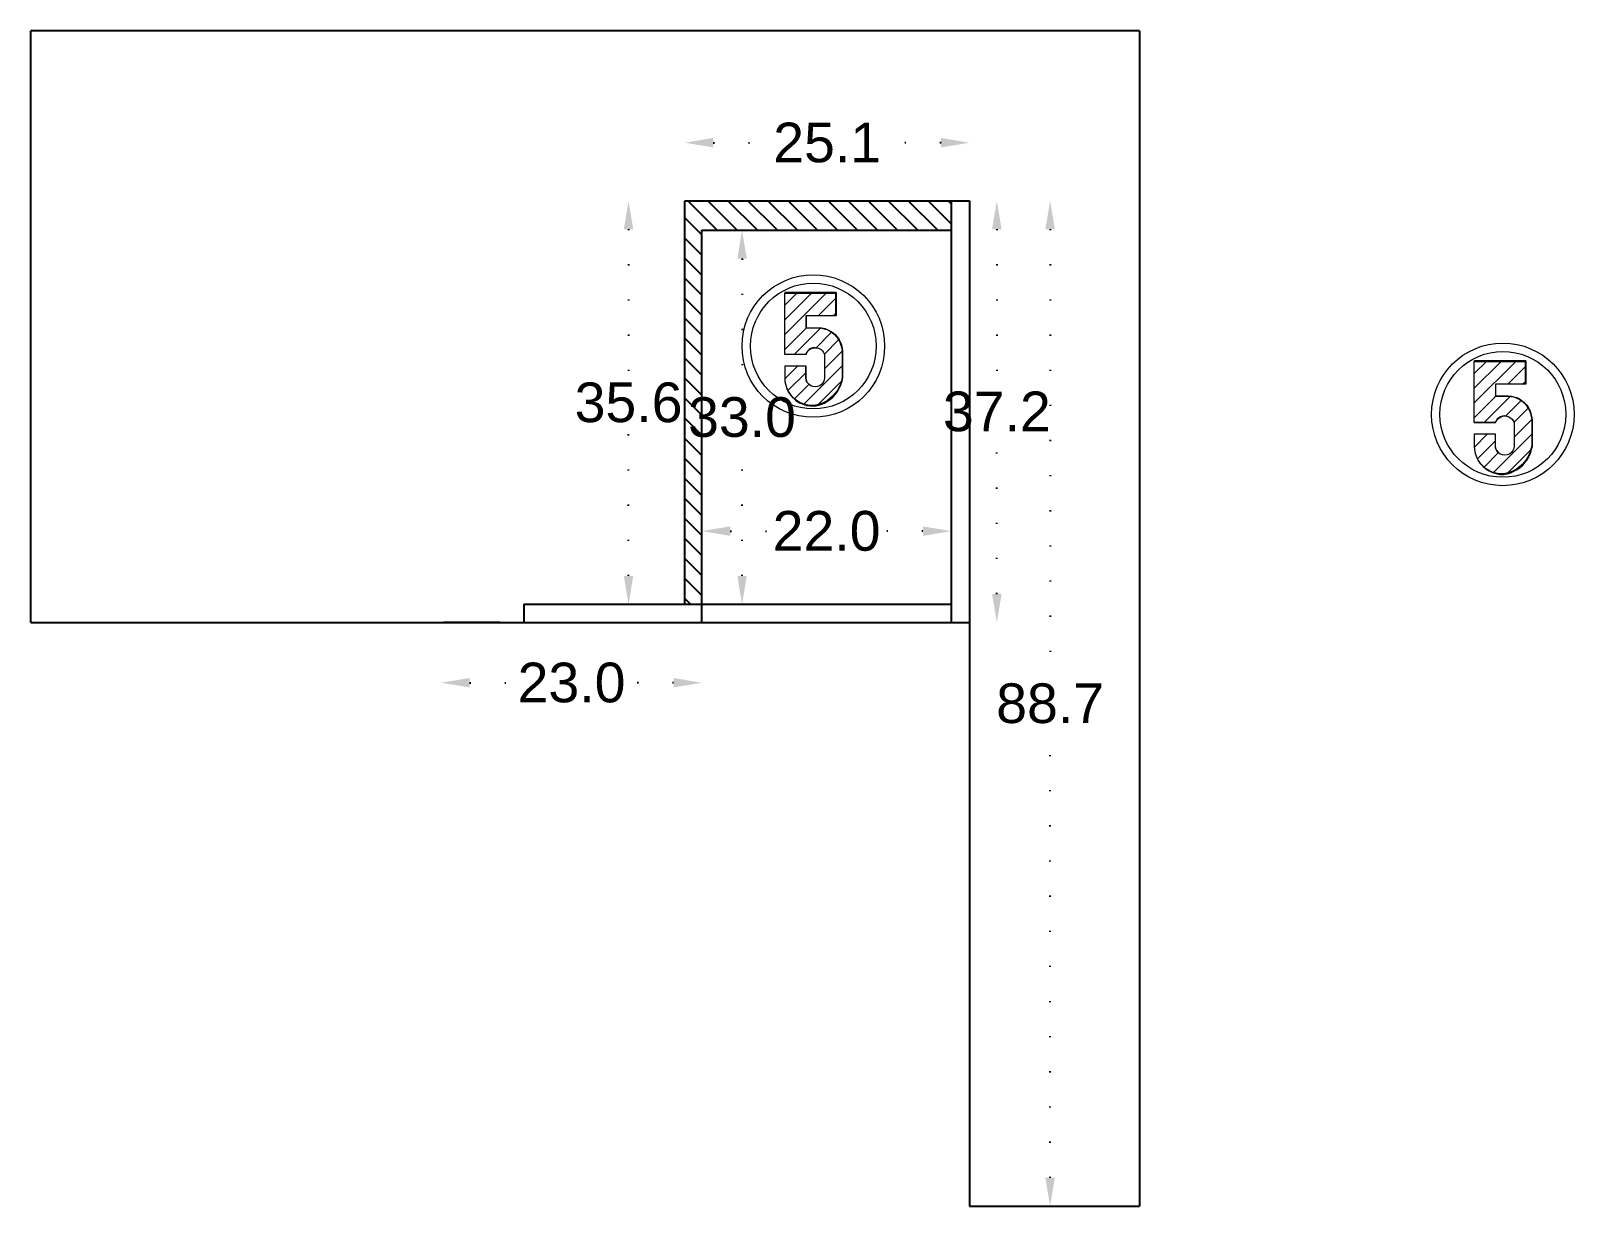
# Model space of a CAD drawing. Header units: inches. Extents: x -241 to 4575, y -126 to 1063.
# Drawn here: x 947.2 to 1083.3, y 174.9 to 278.6 of the extents above; entities that cross this region are included whole.
import ezdxf

# ---------------------------------------------------------------- set-up
doc = ezdxf.new("R2010")
doc.units = ezdxf.units.IN
doc.header["$MEASUREMENT"] = 0
doc.linetypes.add('ACAD_ISO07W100', pattern=[3, 0, -3])
doc.styles.get("Standard").update_dxf_attribs({"font": 'arial.ttf'})
doc.dimstyles.get("Standard").update_dxf_attribs({"dimtxt": 3.5, "dimasz": 2.5, "dimexe": 0.18, "dimexo": 0.0625, "dimgap": 0.09, "dimtad": 0, "dimtih": 1, "dimtoh": 1, "dimdec": 1, "dimzin": 0, "dimdsep": 46, "dimtxsty": 'Standard', "dimcen": 0.09, "dimse1": 1, "dimse2": 1, "dimadec": 0, "dimazin": 0, "dimtfac": 1, "dimtdec": 1, "dimtofl": 0, "dimtmove": 0, "dimatfit": 0, "dimfxl": 1, "dimtolj": 1, "dimtzin": 0, "dimarcsym": 0})

msp = doc.modelspace()

# ---------------------------------------------------------------- blocks, each defined once
blk = doc.blocks.new('*D6')
at = {"color": 0, "linetype": 'ACAD_ISO07W100', "lineweight": -2, "transparency": 16777216}
for p, q in [((999.9, 261.14), (999.9, 247.72)), ((999.9, 230.54), (999.9, 243.96))]:
    blk.add_line(p, q, dxfattribs=at)
at = {"color": 0, "transparency": 16777216}
for points in [[(999.48, 261.14), (1000.31, 261.14), (999.9, 263.64)], [(999.48, 230.54), (1000.31, 230.54), (999.9, 228.04)]]:
    blk.add_solid(points, dxfattribs=at)
at = {"layer": 'Defpoints', "color": 0, "transparency": 16777216}
for p in [(999.9, 263.64), (1004.87, 263.64), (1004.87, 228.04)]:
    blk.add_point(p, dxfattribs=at)
at = {"color": 0, "transparency": 16777216, "insert": (999.9, 245.84), "char_height": 3.5, "attachment_point": 5}
blk.add_mtext('\\A1;35.6', dxfattribs=at)
blk = doc.blocks.new('*D4')
at = {"color": 0, "linetype": 'ACAD_ISO07W100', "lineweight": -2, "transparency": 16777216}
for p, q in [((1007.37, 268.77), (1013.09, 268.77)), ((1027.47, 268.77), (1021.75, 268.77))]:
    blk.add_line(p, q, dxfattribs=at)
at = {"color": 0, "transparency": 16777216}
for points in [[(1007.37, 269.19), (1007.37, 268.36), (1004.87, 268.77)], [(1027.47, 269.19), (1027.47, 268.36), (1029.97, 268.77)]]:
    blk.add_solid(points, dxfattribs=at)
at = {"layer": 'Defpoints', "color": 0, "transparency": 16777216}
for p in [(1004.87, 268.77), (1004.87, 263.64), (1029.97, 263.64)]:
    blk.add_point(p, dxfattribs=at)
at = {"color": 0, "transparency": 16777216, "insert": (1017.42, 268.77), "char_height": 3.5, "attachment_point": 5}
blk.add_mtext('\\A1;25.1', dxfattribs=at)
blk = doc.blocks.new('*D5')
at = {"color": 0, "linetype": 'ACAD_ISO07W100', "lineweight": -2, "transparency": 16777216}
for p, q in [((1037.09, 261.14), (1037.09, 221.17)), ((1037.09, 177.44), (1037.09, 217.41))]:
    blk.add_line(p, q, dxfattribs=at)
at = {"color": 0, "transparency": 16777216}
for points in [[(1036.67, 261.14), (1037.5, 261.14), (1037.09, 263.64)], [(1036.67, 177.44), (1037.5, 177.44), (1037.09, 174.94)]]:
    blk.add_solid(points, dxfattribs=at)
at = {"layer": 'Defpoints', "color": 0, "transparency": 16777216}
for p in [(1029.97, 263.64), (1037.09, 263.64), (1029.97, 174.94)]:
    blk.add_point(p, dxfattribs=at)
at = {"color": 0, "transparency": 16777216, "insert": (1037.09, 219.29), "char_height": 3.5, "attachment_point": 5}
blk.add_mtext('\\A1;88.7', dxfattribs=at)
blk = doc.blocks.new('*D7')
at = {"color": 0, "linetype": 'ACAD_ISO07W100', "lineweight": -2, "transparency": 16777216}
for p, q in [((1008.87, 234.5), (1012.71, 234.5)), ((1025.87, 234.5), (1022.03, 234.5))]:
    blk.add_line(p, q, dxfattribs=at)
at = {"color": 0, "transparency": 16777216}
for points in [[(1008.87, 234.92), (1008.87, 234.08), (1006.37, 234.5)], [(1025.87, 234.92), (1025.87, 234.08), (1028.37, 234.5)]]:
    blk.add_solid(points, dxfattribs=at)
at = {"layer": 'Defpoints', "color": 0, "transparency": 16777216}
for p in [(1028.37, 234.5), (1006.37, 228.04), (1028.37, 226.44)]:
    blk.add_point(p, dxfattribs=at)
at = {"color": 0, "transparency": 16777216, "insert": (1017.37, 234.5), "char_height": 3.5, "attachment_point": 5}
blk.add_mtext('\\A1;22.0', dxfattribs=at)
blk = doc.blocks.new('*D8')
at = {"color": 0, "linetype": 'ACAD_ISO07W100', "lineweight": -2, "transparency": 16777216}
for p, q in [((985.87, 221.12), (990.21, 221.12)), ((1003.87, 221.12), (999.53, 221.12))]:
    blk.add_line(p, q, dxfattribs=at)
at = {"color": 0, "transparency": 16777216}
for points in [[(985.87, 221.54), (985.87, 220.71), (983.37, 221.12)], [(1003.87, 221.54), (1003.87, 220.71), (1006.37, 221.12)]]:
    blk.add_solid(points, dxfattribs=at)
at = {"layer": 'Defpoints', "color": 0, "transparency": 16777216}
for p in [(983.37, 228.04), (1006.37, 228.04), (1006.37, 221.12)]:
    blk.add_point(p, dxfattribs=at)
at = {"color": 0, "transparency": 16777216, "insert": (994.87, 221.12), "char_height": 3.5, "attachment_point": 5}
blk.add_mtext('\\A1;23.0', dxfattribs=at)
blk = doc.blocks.new('*D2')
at = {"color": 0, "linetype": 'ACAD_ISO07W100', "lineweight": -2, "transparency": 16777216}
for p, q in [((1009.91, 258.54), (1009.91, 246.42)), ((1009.91, 230.54), (1009.91, 242.66))]:
    blk.add_line(p, q, dxfattribs=at)
at = {"color": 0, "transparency": 16777216}
for points in [[(1009.5, 258.54), (1010.33, 258.54), (1009.91, 261.04)], [(1009.5, 230.54), (1010.33, 230.54), (1009.91, 228.04)]]:
    blk.add_solid(points, dxfattribs=at)
at = {"layer": 'Defpoints', "color": 0, "transparency": 16777216}
for p in [(1006.37, 261.04), (1009.91, 261.04), (1006.37, 228.04)]:
    blk.add_point(p, dxfattribs=at)
at = {"color": 0, "transparency": 16777216, "insert": (1009.91, 244.54), "char_height": 3.5, "attachment_point": 5}
blk.add_mtext('\\A1;33.0', dxfattribs=at)
blk = doc.blocks.new('*D3')
at = {"color": 0, "linetype": 'ACAD_ISO07W100', "lineweight": -2, "transparency": 16777216}
for p, q in [((1032.39, 261.14), (1032.39, 246.92)), ((1032.39, 228.94), (1032.39, 243.16))]:
    blk.add_line(p, q, dxfattribs=at)
at = {"color": 0, "transparency": 16777216}
for points in [[(1031.97, 261.14), (1032.81, 261.14), (1032.39, 263.64)], [(1031.97, 228.94), (1032.81, 228.94), (1032.39, 226.44)]]:
    blk.add_solid(points, dxfattribs=at)
at = {"layer": 'Defpoints', "color": 0, "transparency": 16777216}
for p in [(1029.97, 263.64), (1029.97, 226.44), (1032.39, 226.44)]:
    blk.add_point(p, dxfattribs=at)
at = {"color": 0, "transparency": 16777216, "insert": (1032.39, 245.04), "char_height": 3.5, "attachment_point": 5}
blk.add_mtext('\\A1;37.2', dxfattribs=at)

# ---------------------------------------------------------------- dimensions: what is measured, and where the dimension line sits
dim = msp.add_linear_dim(base=(1004.87, 268.77), p1=(1029.97, 263.64), p2=(1004.87, 263.64), dimstyle='Standard')
dim.commit()
dim.dimension.update_dxf_attribs({"geometry": '*D4', "text_midpoint": (1017.42, 268.77), "dimtype": 160})
for base, p1, p2, angle, picture, middle in [((999.9, 263.64), (1004.87, 228.04), (1004.87, 263.64), 90, '*D6', (999.9, 245.84)), ((1032.39, 226.44), (1029.97, 263.64), (1029.97, 226.44), 90, '*D3', (1032.39, 245.04)), ((1009.91, 261.04), (1006.37, 228.04), (1006.37, 261.04), 90, '*D2', (1009.91, 244.54)), ((1028.37, 234.5), (1006.37, 228.04), (1028.37, 226.44), 180, '*D7', (1017.37, 234.5)), ((1006.37, 221.12), (983.37, 228.04), (1006.37, 228.04), 180, '*D8', (994.87, 221.12))]:
    dim = msp.add_linear_dim(base=base, p1=p1, p2=p2, angle=angle, dimstyle='Standard')
    dim.commit()
    dim.dimension.update_dxf_attribs({"geometry": picture, "text_midpoint": middle})
dim = msp.add_linear_dim(base=(1037.09, 263.64), p1=(1029.97, 174.94), p2=(1029.97, 263.64), angle=90, dimstyle='Standard')
dim.commit()
dim.dimension.update_dxf_attribs({"geometry": '*D5', "text_midpoint": (1037.09, 219.29), "dimtype": 160})

# ---------------------------------------------------------------- hatches: boundary and pattern name
h = msp.add_hatch()
h.set_pattern_fill('ANSI31', color=256, scale=10, angle=90)
h.set_pattern_definition([(135, (1215.4973, -162.3997), (-0.8838835, -0.8838835), [])])
h.paths.add_polyline_path([(1028.37, 261.04), (1028.37, 263.64), (1004.87, 263.64), (1004.87, 228.04), (1006.37, 228.04), (1006.37, 261.04)])
at = {"lineweight": 20}
h = msp.add_hatch(dxfattribs=at)
h.set_pattern_fill('ANSI31', color=256, scale=7.374921)
h.set_pattern_definition([(45, (473.8156, 687.1498), (-0.651857, 0.651857), [])])
h.paths.add_polyline_path([(1018.25, 251.64), (1018.06, 251.84), (1017.85, 252.02), (1017.62, 252.17), (1017.38, 252.29), (1017.16, 252.36), (1016.91, 252.42), (1016.62, 252.44), (1015.53, 252.44), (1015.53, 253.49), (1018.16, 253.49), (1018.16, 255.5), (1013.68, 255.5), (1013.68, 250.1), (1015.53, 250.1), (1015.61, 250.26), (1015.71, 250.4), (1015.84, 250.52), (1015.99, 250.61), (1016.16, 250.67), (1016.36, 250.69), (1016.55, 250.67), (1016.72, 250.61), (1016.88, 250.52), (1017.01, 250.4), (1017.11, 250.26), (1017.18, 250.09), (1017.18, 248.03), (1017.16, 247.82), (1017.08, 247.62), (1016.95, 247.46), (1016.78, 247.33), (1016.58, 247.25), (1016.37, 247.22), (1016.16, 247.25), (1015.97, 247.33), (1015.78, 247.47), (1015.64, 247.65), (1015.56, 247.85), (1015.53, 248.06), (1015.53, 249.06), (1013.68, 249.06), (1013.68, 248.03), (1013.7, 247.7), (1013.77, 247.37), (1013.87, 247.09), (1014.02, 246.79), (1014.21, 246.52), (1014.43, 246.27), (1014.68, 246.06), (1014.96, 245.88), (1015.26, 245.74), (1015.58, 245.64), (1015.9, 245.59), (1016.23, 245.57), (1016.54, 245.63), (1016.84, 245.73), (1017.13, 245.85), (1017.41, 246.01), (1017.66, 246.19), (1017.9, 246.4), (1018.11, 246.63), (1018.3, 246.89), (1018.46, 247.16), (1018.59, 247.45), (1018.68, 247.75), (1018.75, 248.06), (1018.75, 250.1), (1018.75, 250.38), (1018.71, 250.65), (1018.64, 250.91), (1018.54, 251.17), (1018.41, 251.41)])
h = msp.add_hatch(dxfattribs=at)
h.set_pattern_fill('ANSI31', color=256, scale=7.374921)
h.set_pattern_definition([(45, (534.6474, 681.1235), (-0.651857, 0.651857), [])])
h.paths.add_polyline_path([(1079.08, 245.61), (1078.9, 245.81), (1078.69, 245.99), (1078.46, 246.14), (1078.21, 246.26), (1077.99, 246.34), (1077.75, 246.39), (1077.45, 246.41), (1076.37, 246.41), (1076.37, 247.46), (1078.99, 247.46), (1078.99, 249.48), (1074.51, 249.48), (1074.51, 244.07), (1076.37, 244.07), (1076.44, 244.24), (1076.54, 244.38), (1076.67, 244.5), (1076.83, 244.58), (1076.99, 244.64), (1077.19, 244.66), (1077.38, 244.64), (1077.55, 244.58), (1077.71, 244.49), (1077.84, 244.38), (1077.94, 244.23), (1078.02, 244.07), (1078.02, 242), (1077.99, 241.79), (1077.91, 241.6), (1077.78, 241.43), (1077.61, 241.3), (1077.42, 241.22), (1077.21, 241.19), (1077, 241.22), (1076.8, 241.3), (1076.62, 241.44), (1076.47, 241.63), (1076.39, 241.82), (1076.37, 242.03), (1076.37, 243.04), (1074.51, 243.04), (1074.51, 242), (1074.54, 241.67), (1074.6, 241.34), (1074.7, 241.06), (1074.85, 240.77), (1075.04, 240.49), (1075.26, 240.25), (1075.51, 240.03), (1075.79, 239.85), (1076.09, 239.71), (1076.41, 239.61), (1076.73, 239.56), (1077.07, 239.55), (1077.37, 239.61), (1077.68, 239.7), (1077.97, 239.83), (1078.24, 239.98), (1078.5, 240.16), (1078.73, 240.37), (1078.94, 240.61), (1079.13, 240.86), (1079.29, 241.13), (1079.42, 241.42), (1079.51, 241.72), (1079.58, 242.03), (1079.58, 244.07), (1079.58, 244.35), (1079.54, 244.62), (1079.47, 244.89), (1079.37, 245.14), (1079.24, 245.39)])

# ---------------------------------------------------------------- linework, layer by layer
for p, q in [((1044.97, 278.64), (947.17, 278.64)), ((947.17, 226.44), (947.17, 278.64)), ((1044.97, 278.64), (1044.97, 174.94)), ((1004.87, 228.04), (1004.87, 263.64)), ((1004.87, 263.64), (1029.97, 263.64)), ((1028.37, 263.64), (1028.37, 226.44)), ((1029.97, 263.64), (1029.97, 174.94)), ((1006.37, 226.44), (1006.37, 261.04)), ((1006.37, 261.04), (1028.37, 261.04)), ((990.67, 228.04), (1028.37, 228.04)), ((990.67, 228.04), (990.67, 226.44)), ((947.17, 226.44), (1029.97, 226.44)), ((988.57, 226.44), (983.57, 226.44)), ((1029.97, 174.94), (1044.97, 174.94))]:
    msp.add_line(p, q)
for p, q in [((1018.16, 255.5), (1018.16, 253.49)), ((1015.56, 253.49), (1015.56, 252.45)), ((1016.37, 250.68), (1016.55, 250.67)), ((1016.55, 250.67), (1016.72, 250.61)), ((1016.72, 250.61), (1016.88, 250.52)), ((1016.88, 250.52), (1017.01, 250.4)), ((1013.68, 250.1), (1015.53, 250.1)), ((1017.01, 250.4), (1017.11, 250.26)), ((1017.11, 250.26), (1017.18, 250.09)), ((1017.18, 250.09), (1017.18, 248.03)), ((1078.99, 249.48), (1078.99, 247.46)), ((1017.16, 247.82), (1017.08, 247.62)), ((1017.18, 248.03), (1017.16, 247.82)), ((1015.97, 247.33), (1015.8, 247.46)), ((1016.16, 247.25), (1015.97, 247.33)), ((1016.37, 247.22), (1016.16, 247.25)), ((1016.58, 247.25), (1016.37, 247.22)), ((1016.78, 247.33), (1016.58, 247.25)), ((1016.95, 247.46), (1016.78, 247.33)), ((1017.08, 247.62), (1016.95, 247.46)), ((1076.39, 247.46), (1076.39, 246.43)), ((1074.51, 244.07), (1076.37, 244.07)), ((1077.21, 244.66), (1077.38, 244.64)), ((1077.38, 244.64), (1077.55, 244.58)), ((1077.55, 244.58), (1077.71, 244.49)), ((1077.71, 244.49), (1077.84, 244.38)), ((1077.84, 244.38), (1077.94, 244.23)), ((1077.94, 244.23), (1078.02, 244.07)), ((1078.02, 244.07), (1078.02, 242)), ((1076.8, 241.3), (1076.63, 241.43)), ((1077, 241.22), (1076.8, 241.3)), ((1077.21, 241.19), (1077, 241.22)), ((1077.42, 241.22), (1077.21, 241.19)), ((1077.61, 241.3), (1077.42, 241.22)), ((1077.78, 241.43), (1077.61, 241.3)), ((1077.91, 241.6), (1077.78, 241.43)), ((1077.99, 241.79), (1077.91, 241.6)), ((1078.02, 242), (1077.99, 241.79))]:
    msp.add_line(p, q, dxfattribs=at)
for points in [[(1018.22, 255.55), (1013.68, 255.55), (1013.68, 255.5)], [(1015.56, 250.09), (1013.68, 250.09), (1013.68, 250.1), (1013.68, 255.5), (1018.16, 255.5), (1018.22, 255.55), (1018.22, 253.49), (1018.16, 253.49), (1015.56, 253.49), (1015.53, 253.46), (1015.53, 252.44), (1015.56, 252.45), (1016.66, 252.45), (1016.96, 252.43), (1017.21, 252.38), (1017.42, 252.3), (1017.67, 252.18), (1017.91, 252.03), (1018.12, 251.85), (1018.31, 251.65), (1018.47, 251.42)], [(1015.53, 252.44), (1016.62, 252.44), (1016.91, 252.42), (1017.16, 252.36), (1017.38, 252.29), (1017.62, 252.17), (1017.85, 252.02), (1018.06, 251.84), (1018.25, 251.64), (1018.41, 251.41), (1018.54, 251.17), (1018.64, 250.91), (1018.71, 250.65), (1018.75, 250.38), (1018.75, 250.1), (1018.75, 248.06), (1018.68, 247.75), (1018.59, 247.45), (1018.46, 247.16), (1018.3, 246.89), (1018.11, 246.63), (1017.9, 246.4), (1017.66, 246.19), (1017.41, 246.01), (1017.13, 245.85), (1016.84, 245.73), (1016.54, 245.63), (1016.23, 245.57), (1015.9, 245.59), (1015.58, 245.64), (1015.26, 245.74), (1014.96, 245.88), (1014.68, 246.06), (1014.43, 246.27), (1014.21, 246.52), (1014.02, 246.79), (1013.87, 247.09)], [(1013.77, 247.37), (1013.87, 247.09), (1013.88, 247.05), (1014.03, 246.75), (1014.22, 246.48), (1014.45, 246.23), (1014.7, 246.01), (1014.98, 245.83), (1015.29, 245.69), (1015.6, 245.59), (1015.93, 245.54), (1016.27, 245.52), (1016.58, 245.58), (1016.89, 245.68), (1017.18, 245.8), (1017.46, 245.96), (1017.71, 246.15), (1017.95, 246.36), (1018.17, 246.59), (1018.35, 246.85), (1018.51, 247.13), (1018.64, 247.42), (1018.74, 247.72), (1018.81, 248.03), (1018.81, 250.09), (1018.81, 250.37), (1018.77, 250.65), (1018.7, 250.92), (1018.6, 251.18), (1018.47, 251.42)], [(1079.05, 249.52), (1074.51, 249.52), (1074.51, 249.48)], [(1076.39, 244.07), (1074.51, 244.07), (1074.51, 244.07), (1074.51, 249.48), (1078.99, 249.48), (1079.05, 249.52), (1079.05, 247.46), (1078.99, 247.46), (1076.39, 247.46), (1076.37, 247.43), (1076.37, 246.41), (1076.39, 246.43), (1077.49, 246.43), (1077.79, 246.41), (1078.04, 246.35), (1078.26, 246.28), (1078.51, 246.16), (1078.74, 246), (1078.95, 245.82), (1079.14, 245.62), (1079.3, 245.39)], [(1015.67, 247.62), (1015.59, 247.82), (1015.56, 248.03), (1015.56, 249.06), (1015.53, 249.06), (1013.68, 249.06), (1013.68, 248.03), (1013.7, 247.7), (1013.77, 247.37)], [(1015.67, 247.62), (1015.8, 247.46), (1015.77, 247.49), (1015.64, 247.65), (1015.56, 247.85), (1015.53, 248.06), (1015.53, 249.06)], [(1074.6, 241.34), (1074.7, 241.06), (1074.71, 241.03), (1074.86, 240.73), (1075.05, 240.45), (1075.28, 240.2), (1075.53, 239.99), (1075.81, 239.81), (1076.12, 239.66), (1076.44, 239.57), (1076.77, 239.51), (1077.1, 239.5), (1077.41, 239.56), (1077.72, 239.65), (1078.01, 239.78), (1078.29, 239.93), (1078.55, 240.12), (1078.78, 240.33), (1079, 240.57), (1079.19, 240.82), (1079.35, 241.1), (1079.48, 241.39), (1079.57, 241.69), (1079.64, 242), (1079.64, 244.07), (1079.64, 244.35), (1079.6, 244.62), (1079.53, 244.89), (1079.43, 245.15), (1079.3, 245.39)], [(1076.37, 246.41), (1077.45, 246.41), (1077.75, 246.39), (1077.99, 246.34), (1078.21, 246.26), (1078.46, 246.14), (1078.69, 245.99), (1078.9, 245.81), (1079.08, 245.61), (1079.24, 245.39), (1079.37, 245.14), (1079.47, 244.89), (1079.54, 244.62), (1079.58, 244.35), (1079.58, 244.07), (1079.58, 242.03), (1079.51, 241.72), (1079.42, 241.42), (1079.29, 241.13), (1079.13, 240.86), (1078.94, 240.61), (1078.73, 240.37), (1078.5, 240.16), (1078.24, 239.98), (1077.97, 239.83), (1077.68, 239.7), (1077.37, 239.61), (1077.07, 239.55), (1076.73, 239.56), (1076.41, 239.61), (1076.09, 239.71), (1075.79, 239.85), (1075.51, 240.03), (1075.26, 240.25), (1075.04, 240.49), (1074.85, 240.77), (1074.7, 241.06)], [(1076.5, 241.6), (1076.42, 241.79), (1076.39, 242), (1076.39, 243.04), (1076.37, 243.04), (1074.51, 243.04), (1074.51, 242), (1074.54, 241.67), (1074.6, 241.34)], [(1076.5, 241.6), (1076.63, 241.43), (1076.6, 241.46), (1076.47, 241.63), (1076.39, 241.82), (1076.37, 242.03), (1076.37, 243.04)]]:
    msp.add_lwpolyline(points, dxfattribs=at)
for points in [[(1015.56, 250.09), (1015.64, 250.26), (1015.74, 250.4), (1015.87, 250.52), (1016.03, 250.61), (1016.2, 250.67), (1016.37, 250.68), (1016.34, 250.68), (1016.16, 250.67), (1015.99, 250.61), (1015.84, 250.52), (1015.71, 250.4), (1015.61, 250.26), (1015.53, 250.1)], [(1076.39, 244.07), (1076.47, 244.23), (1076.57, 244.38), (1076.7, 244.49), (1076.86, 244.58), (1077.03, 244.64), (1077.21, 244.66), (1077.17, 244.66), (1076.99, 244.64), (1076.83, 244.58), (1076.67, 244.5), (1076.54, 244.38), (1076.44, 244.24), (1076.37, 244.07)]]:
    msp.add_lwpolyline(points, close=True, dxfattribs=at)
for centre, radius in [((1016.2, 250.83), 6.29), ((1016.2, 250.83), 5.55), ((1077.03, 244.8), 6.29), ((1077.03, 244.8), 5.55)]:
    msp.add_circle(centre, radius, dxfattribs=at)

msp.set_redraw_order([(e.dxf.handle, doc.entitydb.next_handle()) for e in msp.query("TEXT MTEXT ATTDEF DIMENSION ARC_DIMENSION")])  # texts and dimensions are drawn at this point

doc.saveas('drawing.dxf')
